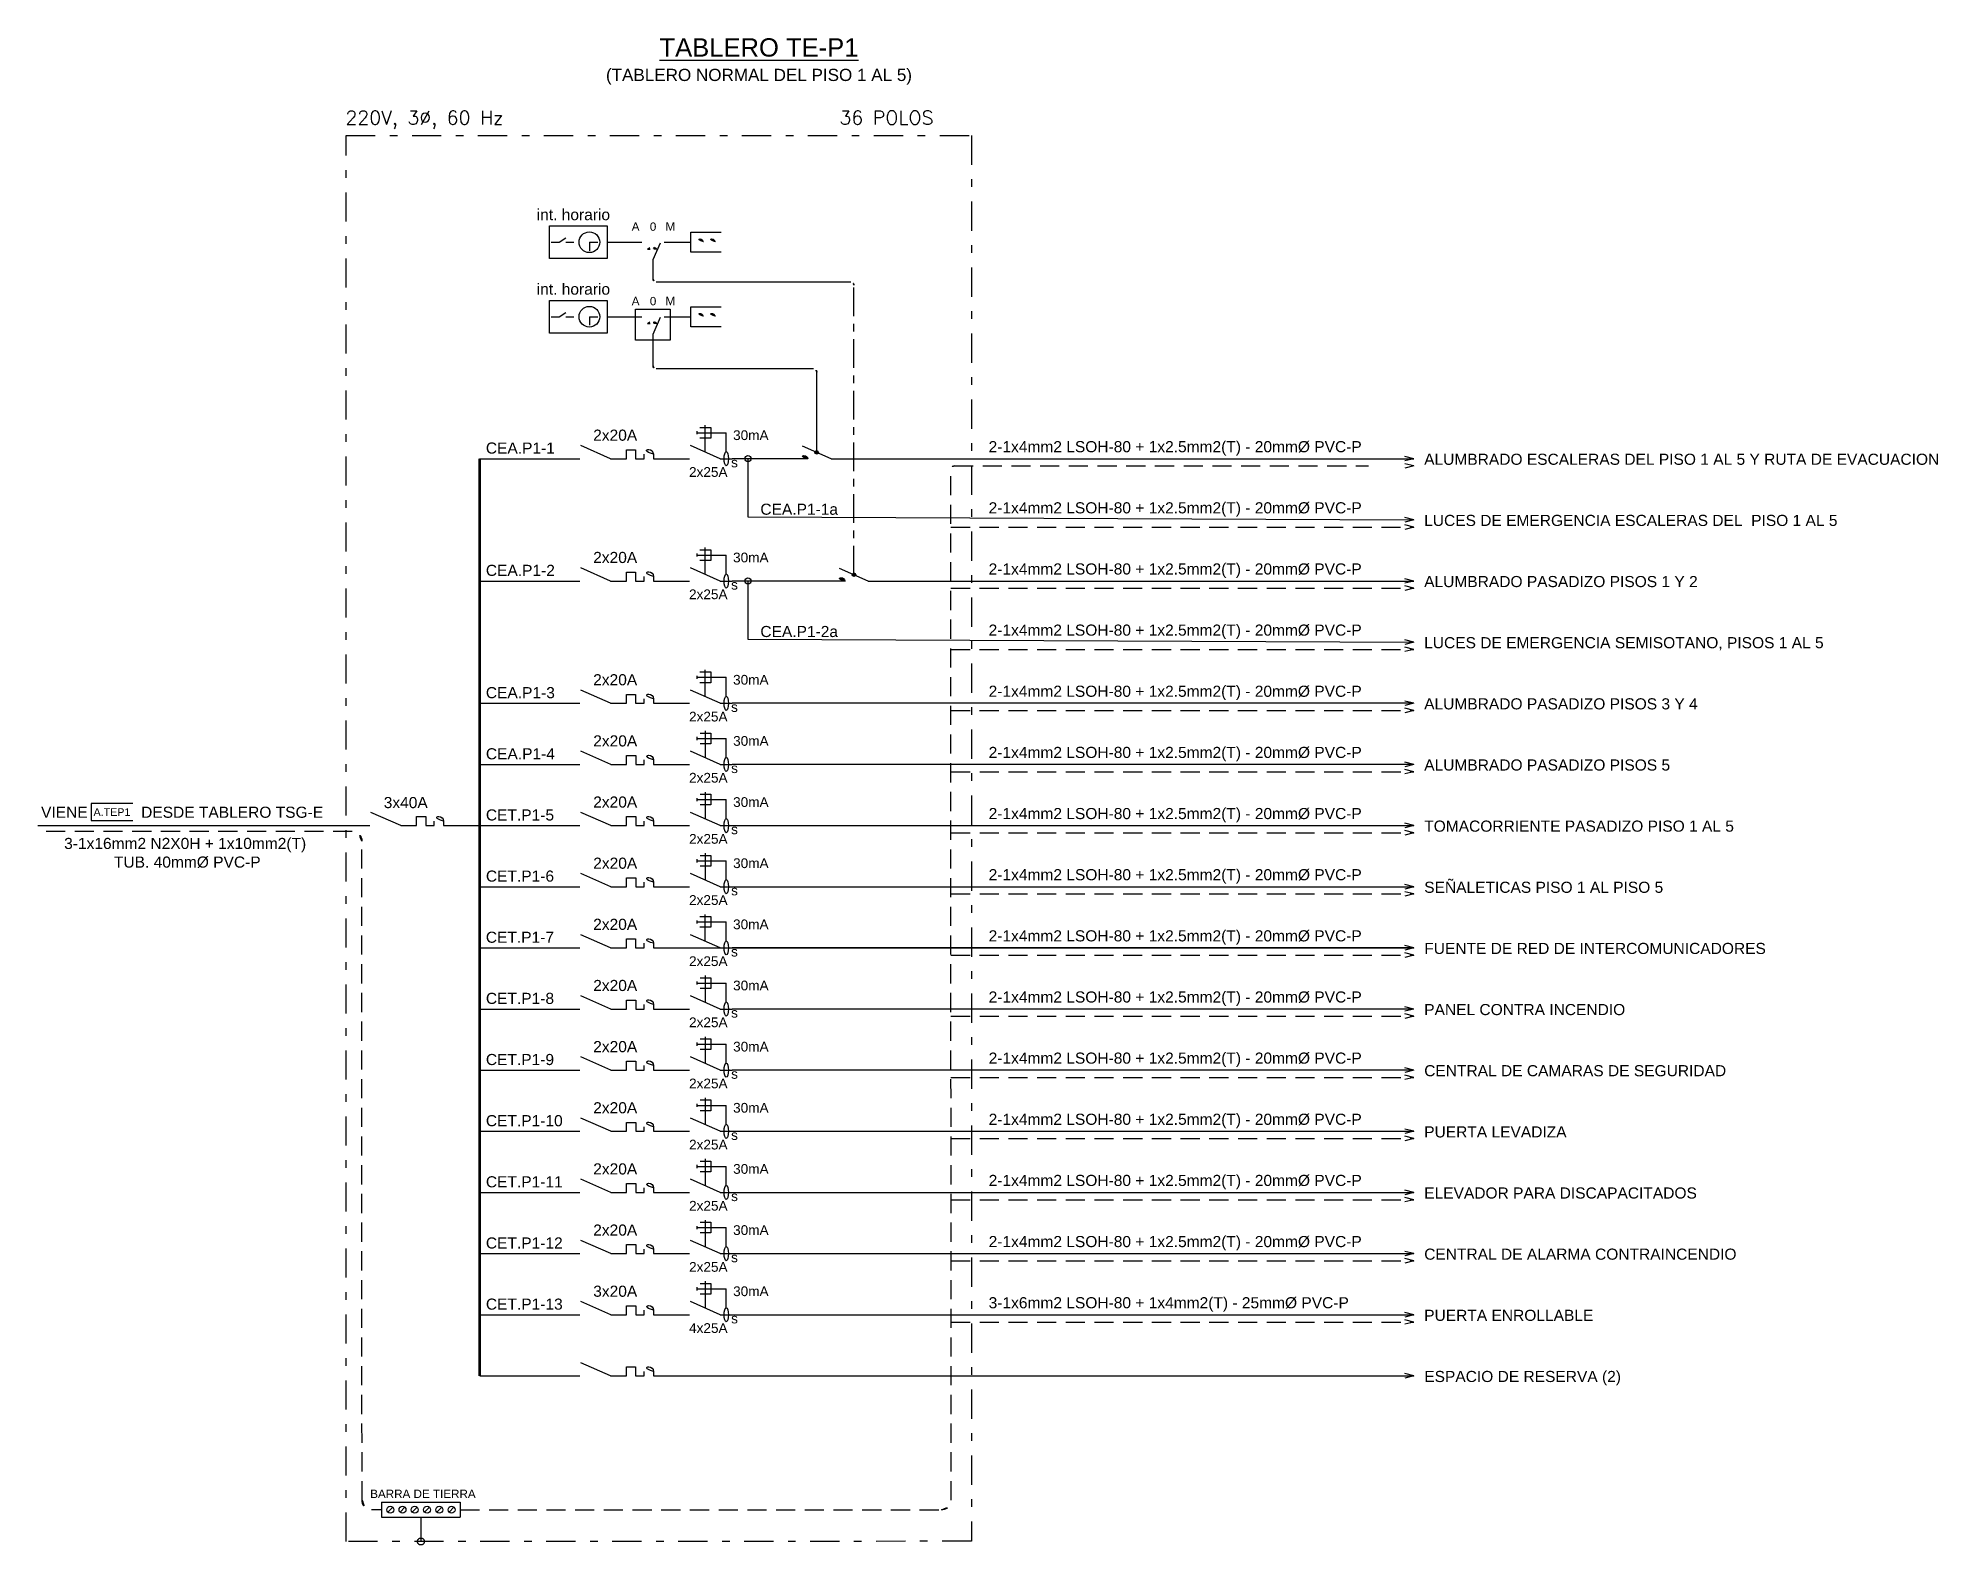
# Model space of a CAD drawing. Header units: millimetres. Extents: x 3435921466 to 3435921548, y 3277630854 to 3277630972.
# Drawn here: x 3435921491.84 to 3435921516.67, y 3277630951.27 to 3277630970.95 of the extents above; entities that cross this region are included whole.
import ezdxf
from ezdxf.enums import TextEntityAlignment as Align

# ---------------------------------------------------------------- set-up
doc = ezdxf.new("R2010")
doc.units = ezdxf.units.MM
for name, pattern in [('CENTER', [2, 1.25, -0.25, 0.25, -0.25]), ('DASHDOT', [25.4, 12.7, -6.35, 0, -6.35]), ('HIDDEN', [0.375, 0.25, -0.125]), ('JIS_09_08', [10.75, 8, -0.55, 0.55, -0.55, 0.55, -0.55])]:
    doc.linetypes.add(name, pattern=pattern)
for name, color, linetype in [('0-Diagrama', 7, 'Continuous'), ('0-Simbolo', 3, 'Continuous'), ('0-T', 7, 'Continuous'), ('0-TEXTOS', 7, 'Continuous'), ('IE-Diagrama', 7, 'Continuous'), ('IE-TIERRA', 3, 'JIS_09_08'), ('IE-UNIFILAR', 3, 'Continuous'), ('TEXT', 140, 'Continuous'), ('TRAZOS', 7, 'Continuous'), ('X-TIT', 6, 'Continuous')]:
    doc.layers.add(name, color=color, linetype=linetype)
doc.styles.add('GMI', font='romans.shx', dxfattribs={"width": 0.75})
doc.styles.add('TEXT-0.10', font='arial.ttf', dxfattribs={"height": 0.1})
doc.styles.add('TEXT-0.20', font='arial.ttf', dxfattribs={"height": 0.18})

msp = doc.modelspace()

# ---------------------------------------------------------------- texts
at = {"layer": '0-Diagrama', "color": 0, "style": 'TEXT-0.10'}
for s, height, p in [('int. horario', 0.14514342, (3435921498.359313, 3277630968.574833)), ('A', 0.1089, (3435921499.600359, 3277630968.43779)), ('0', 0.1089, (3435921499.837245, 3277630968.436373)), ('M', 0.1089, (3435921500.041985, 3277630968.43779)), ('int. horario', 0.14519996, (3435921498.359313, 3277630967.601737)), ('A', 0.1089, (3435921499.600359, 3277630967.464695)), ('0', 0.1089, (3435921499.837245, 3277630967.463278)), ('M', 0.1089, (3435921500.041985, 3277630967.464695))]:
    msp.add_text(s, height=height, dxfattribs=at).set_placement(p)
at = {"layer": '0-T', "style": 'TEXT-0.10'}
for s, height, p in [('VIENE ', 0.1452016, (3435921491.884456, 3277630960.76959)), ('DESDE TABLERO TSG-E', 0.14520165, (3435921493.191578, 3277630960.76959))]:
    msp.add_text(s, height=height, dxfattribs=at).set_placement(p)
at = {"layer": '0-TEXTOS', "insert": (3435921492.810542, 3277630960.844103), "char_height": 0.1, "width": 0.49413607, "attachment_point": 5, "style": 'TEXT-0.10'}
msp.add_mtext('A.TEP1', dxfattribs=at)
at = {"layer": 'IE-Diagrama', "lineweight": 0, "style": 'TEXT-0.10'}
for s, height, p in [('2x20A', 0.1452016, (3435921499.096972, 3277630965.694298)), ('CEA.P1-1 ', 0.1452016, (3435921497.694997, 3277630965.525763)), ('2-1x4mm2 LSOH-80 + 1x2.5mm2(T) - 20mm%%C PVC-P', 0.14519996, (3435921504.26281, 3277630965.543989)), ('ALUMBRADO ESCALERAS DEL PISO 1 AL 5 Y RUTA DE EVACUACION  ', 0.14520165, (3435921509.952856, 3277630965.379615)), ('CEA.P1-1a', 0.1452016, (3435921501.281062, 3277630964.727164)), ('2-1x4mm2 LSOH-80 + 1x2.5mm2(T) - 20mm%%C PVC-P', 0.14519996, (3435921504.26281, 3277630964.745391)), ('LUCES DE EMERGENCIA ESCALERAS DEL  PISO 1 AL 5 ', 0.14520165, (3435921509.952856, 3277630964.581017)), ('CEA.P1-2 ', 0.1452016, (3435921497.694997, 3277630963.928566)), ('2x20A', 0.1452016, (3435921499.096972, 3277630964.0971)), ('2-1x4mm2 LSOH-80 + 1x2.5mm2(T) - 20mm%%C PVC-P', 0.14519996, (3435921504.26281, 3277630963.946792)), ('ALUMBRADO PASADIZO PISOS 1 Y 2 ', 0.14520165, (3435921509.952856, 3277630963.782418)), ('CEA.P1-2a', 0.1452016, (3435921501.281062, 3277630963.129967)), ('2-1x4mm2 LSOH-80 + 1x2.5mm2(T) - 20mm%%C PVC-P', 0.14519996, (3435921504.26281, 3277630963.148193)), ('LUCES DE EMERGENCIA SEMISOTANO, PISOS 1 AL 5  ', 0.14520165, (3435921509.952856, 3277630962.983819)), ('2x20A', 0.1452016, (3435921499.096972, 3277630962.499903)), ('CEA.P1-3 ', 0.1452016, (3435921497.694997, 3277630962.331367)), ('2-1x4mm2 LSOH-80 + 1x2.5mm2(T) - 20mm%%C PVC-P', 0.14519996, (3435921504.26281, 3277630962.349595)), ('ALUMBRADO PASADIZO PISOS 3 Y 4 ', 0.14520165, (3435921509.952856, 3277630962.185221)), ('2x20A', 0.1452016, (3435921499.097486, 3277630961.701304)), ('CEA.P1-4', 0.1452016, (3435921497.69551, 3277630961.532769)), ('2-1x4mm2 LSOH-80 + 1x2.5mm2(T) - 20mm%%C PVC-P', 0.14519996, (3435921504.263323, 3277630961.550996)), ('ALUMBRADO PASADIZO PISOS 5 ', 0.14520165, (3435921509.953369, 3277630961.386621)), ('3x40A', 0.1452016, (3435921496.360817, 3277630960.895816)), ('CET.P1-5', 0.1452016, (3435921497.69551, 3277630960.73417)), ('2x20A', 0.1452016, (3435921499.097486, 3277630960.902705)), ('2-1x4mm2 LSOH-80 + 1x2.5mm2(T) - 20mm%%C PVC-P', 0.14519996, (3435921504.263323, 3277630960.752398)), ('TOMACORRIENTE PASADIZO PISO 1 AL 5 ', 0.14520165, (3435921509.953369, 3277630960.588023)), ('2x20A', 0.1452016, (3435921499.097486, 3277630960.104107)), ('2-1x4mm2 LSOH-80 + 1x2.5mm2(T) - 20mm%%C PVC-P', 0.14519996, (3435921504.263323, 3277630959.953798)), ('CET.P1-6', 0.1452016, (3435921497.69551, 3277630959.935572)), ('SEÑALETICAS PISO 1 AL PISO 5 ', 0.14520165, (3435921509.953369, 3277630959.789424)), ('2x20A', 0.1452016, (3435921499.096972, 3277630959.305508)), ('CET.P1-7 ', 0.1452016, (3435921497.694997, 3277630959.136973)), ('2-1x4mm2 LSOH-80 + 1x2.5mm2(T) - 20mm%%C PVC-P', 0.14519996, (3435921504.26281, 3277630959.1552)), ('FUENTE DE RED DE INTERCOMUNICADORES', 0.14520165, (3435921509.954028, 3277630958.990719)), ('2x20A', 0.1452016, (3435921499.097486, 3277630958.506909)), ('CET.P1-8', 0.1452016, (3435921497.69551, 3277630958.338374)), ('2-1x4mm2 LSOH-80 + 1x2.5mm2(T) - 20mm%%C PVC-P', 0.14519996, (3435921504.263323, 3277630958.356601)), ('PANEL CONTRA INCENDIO', 0.14520165, (3435921509.953369, 3277630958.192227)), ('CET.P1-9', 0.1452016, (3435921497.69551, 3277630957.539883)), ('2x20A', 0.1452016, (3435921499.097486, 3277630957.708418)), ('2-1x4mm2 LSOH-80 + 1x2.5mm2(T) - 20mm%%C PVC-P', 0.14519996, (3435921504.263323, 3277630957.558109)), ('CENTRAL DE CAMARAS DE SEGURIDAD', 0.14520165, (3435921509.953369, 3277630957.393736)), ('CET.P1-10', 0.1452016, (3435921497.69551, 3277630956.741177)), ('2x20A', 0.1452016, (3435921499.097486, 3277630956.909711)), ('2-1x4mm2 LSOH-80 + 1x2.5mm2(T) - 20mm%%C PVC-P', 0.14519996, (3435921504.263323, 3277630956.759403)), ('PUERTA LEVADIZA', 0.14520165, (3435921509.953369, 3277630956.595029)), ('2x20A', 0.1452016, (3435921499.097486, 3277630956.111113)), ('CET.P1-11', 0.1452016, (3435921497.69551, 3277630955.942577)), ('2-1x4mm2 LSOH-80 + 1x2.5mm2(T) - 20mm%%C PVC-P', 0.14519996, (3435921504.263323, 3277630955.960804)), ('ELEVADOR PARA DISCAPACITADOS', 0.14520165, (3435921509.953369, 3277630955.79643)), ('2x20A', 0.1452016, (3435921499.097486, 3277630955.312407)), ('CET.P1-12', 0.1452016, (3435921497.69551, 3277630955.143871)), ('2-1x4mm2 LSOH-80 + 1x2.5mm2(T) - 20mm%%C PVC-P', 0.14519996, (3435921504.263323, 3277630955.162098)), ('CENTRAL DE ALARMA CONTRAINCENDIO', 0.14520165, (3435921509.953369, 3277630954.997724)), ('3x20A', 0.1452016, (3435921499.097486, 3277630954.5137)), ('CET.P1-13', 0.1452016, (3435921497.69551, 3277630954.345165)), ('3-1x6mm2 LSOH-80 + 1x4mm2(T) - 25mm%%C PVC-P', 0.14519996, (3435921504.263323, 3277630954.363392)), ('PUERTA ENROLLABLE', 0.14520165, (3435921509.953369, 3277630954.199018)), ('ESPACIO DE RESERVA (2)', 0.14520165, (3435921509.954028, 3277630953.400313))]:
    msp.add_text(s, height=height, dxfattribs=at).set_placement(p)
at = {"layer": 'IE-Diagrama', "style": 'TEXT-0.10'}
for s, height, p in [('30mA', 0.12705, (3435921500.924683, 3277630965.703021)), ('2x25A', 0.12705, (3435921500.349058, 3277630965.222133)), ('s', 0.12705, (3435921500.898297, 3277630965.346782)), ('30mA', 0.12705, (3435921500.924683, 3277630964.105824)), ('s', 0.12705, (3435921500.898297, 3277630963.749584)), ('2x25A', 0.12705, (3435921500.349058, 3277630963.624936)), ('30mA', 0.12705, (3435921500.924683, 3277630962.508626)), ('2x25A', 0.12705, (3435921500.349058, 3277630962.027739)), ('s', 0.12705, (3435921500.898297, 3277630962.152387)), ('30mA', 0.12705, (3435921500.925195, 3277630961.710028)), ('2x25A', 0.12705, (3435921500.34957, 3277630961.229139)), ('s', 0.12705, (3435921500.89881, 3277630961.353788)), ('30mA', 0.12705, (3435921500.925195, 3277630960.911429)), ('s', 0.12705, (3435921500.89881, 3277630960.555189)), ('2x25A', 0.12705, (3435921500.34957, 3277630960.430541)), ('30mA', 0.12705, (3435921500.925195, 3277630960.11283)), ('s', 0.12705, (3435921500.89881, 3277630959.756591)), ('2x25A', 0.12705, (3435921500.34957, 3277630959.631942)), ('30mA', 0.12705, (3435921500.924683, 3277630959.314232)), ('2x25A', 0.12705, (3435921500.349058, 3277630958.833344)), ('s', 0.12705, (3435921500.898297, 3277630958.957992)), ('30mA', 0.12705, (3435921500.925195, 3277630958.515633)), ('2x25A', 0.12705, (3435921500.34957, 3277630958.034745)), ('s', 0.12705, (3435921500.89881, 3277630958.159393)), ('30mA', 0.12705, (3435921500.925195, 3277630957.717141)), ('s', 0.12705, (3435921500.89881, 3277630957.360902)), ('2x25A', 0.12705, (3435921500.34957, 3277630957.236253)), ('30mA', 0.12705, (3435921500.925195, 3277630956.918435)), ('s', 0.12705, (3435921500.89881, 3277630956.562195)), ('2x25A', 0.12705, (3435921500.34957, 3277630956.437547)), ('30mA', 0.12705, (3435921500.925195, 3277630956.119836)), ('2x25A', 0.12705, (3435921500.34957, 3277630955.638948)), ('s', 0.12705, (3435921500.89881, 3277630955.763597)), ('30mA', 0.12705, (3435921500.925195, 3277630955.32113)), ('2x25A', 0.12705, (3435921500.34957, 3277630954.840242)), ('s', 0.12705, (3435921500.89881, 3277630954.96489)), ('30mA', 0.12705, (3435921500.925195, 3277630954.522424)), ('4x25A', 0.12705, (3435921500.34957, 3277630954.041536)), ('s', 0.12705, (3435921500.89881, 3277630954.166184)), ('BARRA DE TIERRA', 0.10889997, (3435921496.183922, 3277630951.885753))]:
    msp.add_text(s, height=height, dxfattribs=at).set_placement(p)
msp.add_text('3-1x16mm2 N2X0H + 1x10mm2(T) ', height=0.14520165, dxfattribs=at).set_placement((3435921493.795064, 3277630960.362082), align=Align.CENTER)
at = {"layer": 'IE-Diagrama', "attachment_point": 2}
for s, insert, char_height, width, style in [('{\\fArial|b0|i0|c204|p34;\\L\\C0;TABLERO \\fArial|b0|i0|c0|p34;TE-P1\\P\\fArial|b0|i0|c204|p34;\\H0.6667x;\\l\\C10;(\\fArial|b0|i0|c0|p34;TABLERO NORMAL DEL PISO 1 AL 5)}', (3435921501.262919, 3277630970.950435), 0.23915288, 10.87802596, 'TEXT-0.20'), ('TUB.^I40mmØ PVC-P', (3435921493.795064, 3277630960.263947), 0.14520165, 3.56598336, 'TEXT-0.10')]:
    msp.add_mtext(s, dxfattribs=dict(at, insert=insert, char_height=char_height, width=width, style=style))
at = {"layer": 'X-TIT', "color": 2, "style": 'GMI'}
msp.add_text('220V, 3Ø, 60 Hz', height=0.1815, dxfattribs=at).set_placement((3435921495.860642, 3277630969.822976))
msp.add_text('36 POLOS', height=0.1815, dxfattribs=at).set_placement((3435921503.543036, 3277630969.822976), align=Align.RIGHT)

# ---------------------------------------------------------------- blocks, each defined once
blk = doc.blocks.new('CM2')
for p, q in [((0, 0), (-0.431, 0.19)), ((0, 0), (0.227, 0)), ((0.227, 0.129), (0.36, 0.129)), ((0.227, 0.129), (0.36, 0.129)), ((0.227, 0), (0.227, 0.129)), ((0.227, 0), (0.227, 0.129)), ((0.36, 0.129), (0.36, 0)), ((0.36, 0.129), (0.36, 0)), ((0.483, 0), (0.483, 0.066)), ((0.483, 0), (0.483, 0.066)), ((0.616, 0.066), (0.616, 0)), ((0.616, 0.066), (0.616, 0)), ((0.36, 0), (0.483, 0)), ((0.36, 0), (0.483, 0)), ((0.616, 0), (1.136, 0))]:
    blk.add_line(p, q)
at = {"lineweight": 0, "const_width": 0.0175}
for points in [[(-0.375, 0.067), (-0.509, -0.067)], [(-0.375, -0.067), (-0.509, 0.067)]]:
    blk.add_lwpolyline(points, dxfattribs=at)
blk.add_arc((0.549, 0.066), 0.0664, 0, 180)
blk.add_arc((0.549, 0.066), 0.0664, 0, 180)
blk = doc.blocks.new('DIFERE')
blk.add_line((0.111, 0.351), (0.111, 0.396))
at = {"linetype": 'HIDDEN', "ltscale": 0.5}
for p in [(0.111, 0.374), (0.528, 0.102)]:
    blk.add_line(p, (0.528, 0.374), dxfattribs=at)
at = {"color": 0, "linetype": 'HIDDEN', "ltscale": 0.5}
blk.add_line((0.227, 0.095), (0.227, 0.482), dxfattribs=at)
at = {"color": 0}
for q in [(0.012, 0.19), (0.614, 0)]:
    blk.add_line((0.442, 0), q, dxfattribs=at)
blk.add_lwpolyline([(0.15, 0.451), (0.304, 0.451), (0.304, 0.297), (0.15, 0.297)], close=True)
at = {"lineweight": 0, "const_width": 0.0175}
for points in [[(0.067, 0.067), (-0.067, -0.067)], [(0.067, -0.067), (-0.067, 0.067)]]:
    blk.add_lwpolyline(points, dxfattribs=at)
blk.add_ellipse((0.528, 0), major_axis=(0, 0.102), ratio=0.305651)
blk = doc.blocks.new('C.E.M')
h = blk.add_hatch(color=256)
edge = h.paths.add_edge_path()
edge.add_arc((-0.366, -0.009), 0.0531, 9.3395, 170.6605)
edge.add_line((-0.419, 0), (-0.314, 0))
for p, q in [((-0.314, 0), (-0.419, 0)), ((0, 0), (-0.388, 0.171))]:
    blk.add_line(p, q)
blk.add_arc((-0.366, -0.009), 0.0531, 9.3395, 170.6605)
blk = doc.blocks.new('Interruptor Horario')
for p, q in [((-0.075, 0.11), (-0.075, 0.167)), ((-0.075, 0.11), (-0.132, 0.11)), ((0.085, 0.11), (0.03, 0.11)), ((0.129, 0.11), (0.085, 0.081)), ((0.183, 0.11), (0.129, 0.11))]:
    blk.add_line(p, q)
blk.add_lwpolyline([(-0.194, 0.22), (0.194, 0.22), (0.194, 0), (-0.194, 0)], close=True)
blk.add_circle((-0.075, 0.11), 0.0697)
blk = doc.blocks.new('BOTONERA')
at = {"layer": '0-TEXTOS'}
h = blk.add_hatch(color=256, dxfattribs=at)
edge = h.paths.add_edge_path()
edge.add_ellipse((0.176, 0.002), major_axis=(0.053, 0.053), ratio=1, start_angle=315, end_angle=495)
edge.add_ellipse((0.176, 0.002), major_axis=(-0.053, 0.053), ratio=1, start_angle=45, end_angle=225)
h = blk.add_hatch(color=256, dxfattribs=at)
edge = h.paths.add_edge_path()
edge.add_ellipse((0.405, 0.002), major_axis=(0.053, 0.053), ratio=1, start_angle=315, end_angle=495)
edge.add_ellipse((0.405, 0.002), major_axis=(-0.053, 0.053), ratio=1, start_angle=45, end_angle=225)
at = {"layer": '0-Simbolo'}
blk.add_lwpolyline([(0, 0.192), (0.585, 0.192), (0.585, -0.192), (0, -0.192)], close=True, dxfattribs=at)

# ---------------------------------------------------------------- hatches: boundary and pattern name
at = {"layer": '0-Diagrama'}
for points in [[(3435921501.159743, 3277630965.459235, 1), (3435921501.078046, 3277630965.459235, 1)], [(3435921501.159743, 3277630963.862038, 1), (3435921501.078046, 3277630963.862038, 1)]]:
    msp.add_hatch(color=256, dxfattribs=at).paths.add_polyline_path(points)
at = {"layer": 'IE-Diagrama'}
h = msp.add_hatch(color=256, dxfattribs=at)
edge = h.paths.add_edge_path()
edge.add_arc((3435921502.017548, 3277630965.541952), 0.022853, 0, 360)
h = msp.add_hatch(color=256, dxfattribs=at)
edge = h.paths.add_edge_path()
edge.add_arc((3435921502.50326, 3277630963.944755), 0.022853, 0, 360)
at = {"layer": 'IE-Diagrama', "linetype": 'DASHDOT', "ltscale": 0.5}
msp.add_hatch(color=3, dxfattribs=at).paths.add_polyline_path([(3435921496.891793, 3277630951.317287, 1), (3435921496.801018, 3277630951.317287, 1)])

# ---------------------------------------------------------------- linework, layer by layer
at = {"layer": '0-Diagrama'}
for centre in [(3435921501.118895, 3277630965.459235), (3435921501.118895, 3277630963.862038)]:
    msp.add_circle(centre, 0.040849, dxfattribs=at)
at = {"layer": '0-Simbolo'}
for points in [[(3435921500.025386, 3277630968.286646), (3435921500.370459, 3277630968.286646)], [(3435921500.025386, 3277630967.31355), (3435921500.370459, 3277630967.31355)]]:
    msp.add_lwpolyline(points, dxfattribs=at)
at = {"layer": '0-TEXTOS'}
msp.add_lwpolyline([(3435921493.082891, 3277630960.955644), (3435921492.539011, 3277630960.955644), (3435921492.539011, 3277630960.732563), (3435921493.082891, 3277630960.732563)], close=True, dxfattribs=at)
at = {"layer": 'IE-Diagrama'}
for p, q in [((3435921497.613497, 3277630965.459235), (3435921498.923353, 3277630965.459235)), ((3435921502.205189, 3277630965.459235), (3435921509.816795, 3277630965.459235)), ((3435921509.816628, 3277630965.459235), (3435921509.699852, 3277630965.488848)), ((3435921509.816628, 3277630965.459235), (3435921509.699852, 3277630965.429623)), ((3435921509.817142, 3277630964.660637), (3435921509.700365, 3277630964.631024)), ((3435921509.817307, 3277630964.660637), (3435921509.700531, 3277630964.690249)), ((3435921497.614176, 3277630963.862038), (3435921498.9237, 3277630963.862038)), ((3435921502.690902, 3277630963.862038), (3435921509.816795, 3277630963.862038)), ((3435921509.817142, 3277630963.862038), (3435921509.700365, 3277630963.832426)), ((3435921509.817307, 3277630963.862038), (3435921509.700531, 3277630963.89165)), ((3435921509.817307, 3277630963.063439), (3435921509.700531, 3277630963.093051)), ((3435921509.817142, 3277630963.063439), (3435921509.700365, 3277630963.033827)), ((3435921497.614176, 3277630962.26484), (3435921498.9237, 3277630962.26484)), ((3435921509.817142, 3277630962.26484), (3435921509.700365, 3277630962.235229)), ((3435921509.817307, 3277630962.26484), (3435921509.700531, 3277630962.294453)), ((3435921497.614689, 3277630961.466242), (3435921498.924213, 3277630961.466242)), ((3435921509.817655, 3277630961.466242), (3435921509.700878, 3277630961.436629)), ((3435921509.817821, 3277630961.466242), (3435921509.701044, 3277630961.495854)), ((3435921491.844383, 3277630960.667643), (3435921496.180975, 3277630960.667643)), ((3435921497.614689, 3277630960.667643), (3435921498.924213, 3277630960.667643)), ((3435921500.913873, 3277630960.667643), (3435921509.817307, 3277630960.667643)), ((3435921509.817655, 3277630960.667643), (3435921509.700878, 3277630960.638031)), ((3435921509.817821, 3277630960.667643), (3435921509.701044, 3277630960.697255)), ((3435921497.614689, 3277630959.869044), (3435921498.924213, 3277630959.869044)), ((3435921500.913873, 3277630959.869044), (3435921509.817307, 3277630959.869044)), ((3435921509.817655, 3277630959.869044), (3435921509.700878, 3277630959.839432)), ((3435921509.817821, 3277630959.869044), (3435921509.701044, 3277630959.898657)), ((3435921497.614176, 3277630959.070446), (3435921498.9237, 3277630959.070446)), ((3435921497.614176, 3277630959.070338), (3435921498.9237, 3277630959.070338)), ((3435921500.356306, 3277630959.070338), (3435921509.817307, 3277630959.070338)), ((3435921509.817142, 3277630959.070446), (3435921509.700365, 3277630959.040833)), ((3435921509.817307, 3277630959.070446), (3435921509.700531, 3277630959.100058)), ((3435921509.817307, 3277630959.070338), (3435921509.700531, 3277630959.09995)), ((3435921509.817307, 3277630959.070338), (3435921509.700531, 3277630959.040726)), ((3435921497.614689, 3277630958.271847), (3435921498.924213, 3277630958.271847)), ((3435921509.817655, 3277630958.271847), (3435921509.700878, 3277630958.242235)), ((3435921509.817821, 3277630958.271847), (3435921509.701044, 3277630958.301459)), ((3435921497.614689, 3277630957.473355), (3435921498.924213, 3277630957.473355)), ((3435921509.817655, 3277630957.473355), (3435921509.700878, 3277630957.443743)), ((3435921509.817821, 3277630957.473355), (3435921509.701044, 3277630957.502968)), ((3435921497.614689, 3277630956.674649), (3435921498.924213, 3277630956.674649)), ((3435921500.913873, 3277630956.674649), (3435921509.817307, 3277630956.674649)), ((3435921509.817655, 3277630956.674649), (3435921509.700878, 3277630956.645037)), ((3435921509.817821, 3277630956.674649), (3435921509.701044, 3277630956.704261)), ((3435921509.817821, 3277630955.87605), (3435921509.701044, 3277630955.905663)), ((3435921497.614689, 3277630955.87605), (3435921498.924213, 3277630955.87605)), ((3435921500.913873, 3277630955.87605), (3435921509.817307, 3277630955.87605)), ((3435921509.817655, 3277630955.87605), (3435921509.700878, 3277630955.846438)), ((3435921497.614689, 3277630955.077344), (3435921498.924213, 3277630955.077344)), ((3435921500.913873, 3277630955.077344), (3435921509.817307, 3277630955.077344)), ((3435921509.817655, 3277630955.077344), (3435921509.700878, 3277630955.047732)), ((3435921509.817821, 3277630955.077344), (3435921509.701044, 3277630955.106956)), ((3435921497.614689, 3277630954.278638), (3435921498.924213, 3277630954.278638)), ((3435921500.913873, 3277630954.278638), (3435921509.817307, 3277630954.278638)), ((3435921509.817655, 3277630954.278638), (3435921509.700878, 3277630954.249026)), ((3435921509.817821, 3277630954.278638), (3435921509.701044, 3277630954.30825)), ((3435921497.614176, 3277630953.479932), (3435921498.9237, 3277630953.479932)), ((3435921500.356306, 3277630953.479932), (3435921509.817307, 3277630953.479932)), ((3435921509.817307, 3277630953.479932), (3435921509.700531, 3277630953.509544)), ((3435921509.817307, 3277630953.479932), (3435921509.700531, 3277630953.450319))]:
    msp.add_line(p, q, dxfattribs=at)
at = {"layer": 'IE-Diagrama', "color": 13}
for p, q in [((3435921496.331344, 3277630951.829827), (3435921496.331344, 3277630951.634782)), ((3435921496.331344, 3277630951.829827), (3435921497.361467, 3277630951.829827)), ((3435921496.478178, 3277630951.764399), (3435921496.41399, 3277630951.700211)), ((3435921496.638307, 3277630951.764399), (3435921496.574119, 3277630951.700211)), ((3435921496.798435, 3277630951.764399), (3435921496.734247, 3277630951.700211)), ((3435921496.958563, 3277630951.764399), (3435921496.894376, 3277630951.700211)), ((3435921497.118691, 3277630951.764399), (3435921497.054504, 3277630951.700211)), ((3435921497.27882, 3277630951.764399), (3435921497.214633, 3277630951.700211)), ((3435921497.361467, 3277630951.829827), (3435921497.361467, 3277630951.634782)), ((3435921496.331344, 3277630951.634782), (3435921497.361467, 3277630951.634782))]:
    msp.add_line(p, q, dxfattribs=at)
at = {"layer": 'IE-Diagrama', "color": 1, "linetype": 'Continuous', "const_width": 0.034165}
msp.add_lwpolyline([(3435921497.613497, 3277630965.459235), (3435921497.614224, 3277630953.479932)], dxfattribs=at)
at = {"layer": 'IE-Diagrama'}
for points in [[(3435921501.901484, 3277630965.459235), (3435921500.91336, 3277630965.459235)], [(3435921502.387197, 3277630963.862038), (3435921500.91336, 3277630963.862038)], [(3435921509.817142, 3277630962.26484), (3435921500.913368, 3277630962.26484)], [(3435921509.817655, 3277630961.466242), (3435921500.913873, 3277630961.466242)], [(3435921509.817142, 3277630959.070446), (3435921500.913368, 3277630959.070446)], [(3435921509.817655, 3277630958.271847), (3435921500.913873, 3277630958.271847)], [(3435921509.817655, 3277630957.473355), (3435921500.913873, 3277630957.473355)]]:
    msp.add_lwpolyline(points, dxfattribs=at)
for points in [[(3435921501.118895, 3277630965.459235), (3435921501.118895, 3277630964.70097, 0.414213562), (3435921501.159228, 3277630964.660637), (3435921509.816795, 3277630964.660637)], [(3435921501.118895, 3277630963.862038), (3435921501.118895, 3277630963.103772, 0.414213562), (3435921501.159228, 3277630963.063439), (3435921509.816795, 3277630963.063439)]]:
    msp.add_lwpolyline(points, format="xyb", dxfattribs=at)
for centre in [(3435921502.017548, 3277630965.541952), (3435921502.50326, 3277630963.944755)]:
    msp.add_circle(centre, 0.022853, dxfattribs=at)
at = {"layer": 'IE-Diagrama', "color": 13}
for centre in [(3435921496.446084, 3277630951.732305), (3435921496.606213, 3277630951.732305), (3435921496.766341, 3277630951.732305), (3435921496.926469, 3277630951.732305), (3435921497.086598, 3277630951.732305), (3435921497.246726, 3277630951.732305)]:
    msp.add_circle(centre, 0.045388, dxfattribs=at)
at = {"layer": 'IE-Diagrama', "color": 3, "linetype": 'DASHDOT', "ltscale": 0.5}
msp.add_circle((3435921496.846405, 3277630951.317287), 0.045388, dxfattribs=at)
at = {"layer": 'IE-TIERRA', "color": 13, "linetype": 'HIDDEN'}
for p, q in [((3435921503.77194, 3277630951.857305), (3435921503.770644, 3277630965.324517)), ((3435921503.810978, 3277630965.364851), (3435921509.227298, 3277630965.364851)), ((3435921509.818216, 3277630965.364851), (3435921509.70144, 3277630965.394463)), ((3435921509.818216, 3277630965.364851), (3435921509.70144, 3277630965.335238)), ((3435921509.818238, 3277630964.566252), (3435921509.701462, 3277630964.595864)), ((3435921509.818238, 3277630964.566252), (3435921509.701462, 3277630964.53664)), ((3435921509.818238, 3277630963.767653), (3435921509.701462, 3277630963.797266)), ((3435921509.818238, 3277630963.767653), (3435921509.701462, 3277630963.738041)), ((3435921509.818238, 3277630962.969055), (3435921509.701462, 3277630962.998667)), ((3435921509.818238, 3277630962.969055), (3435921509.701462, 3277630962.939443)), ((3435921509.818238, 3277630962.170456), (3435921509.701462, 3277630962.200068)), ((3435921509.818238, 3277630962.170456), (3435921509.701462, 3277630962.140843)), ((3435921509.818751, 3277630961.371857), (3435921509.701975, 3277630961.401469)), ((3435921509.818751, 3277630961.371857), (3435921509.701975, 3277630961.342245)), ((3435921509.818751, 3277630960.573258), (3435921509.701975, 3277630960.602871)), ((3435921495.950154, 3277630960.591166), (3435921491.85697, 3277630960.591166)), ((3435921496.077189, 3277630951.857288), (3435921496.075154, 3277630960.466183)), ((3435921509.818751, 3277630960.573258), (3435921509.701975, 3277630960.543646)), ((3435921509.818751, 3277630959.77466), (3435921509.701975, 3277630959.804272)), ((3435921509.818751, 3277630959.77466), (3435921509.701975, 3277630959.745048)), ((3435921509.818238, 3277630958.976061), (3435921509.701462, 3277630959.005673)), ((3435921509.818238, 3277630958.976061), (3435921509.701462, 3277630958.946449)), ((3435921509.818751, 3277630958.177463), (3435921509.701975, 3277630958.207075)), ((3435921509.818751, 3277630958.177463), (3435921509.701975, 3277630958.14785)), ((3435921509.818751, 3277630957.378971), (3435921509.701975, 3277630957.408583)), ((3435921509.818751, 3277630957.378971), (3435921509.701975, 3277630957.349359)), ((3435921509.818751, 3277630956.580264), (3435921509.701975, 3277630956.609877)), ((3435921509.818751, 3277630956.580264), (3435921509.701975, 3277630956.550653)), ((3435921509.818751, 3277630955.781666), (3435921509.701975, 3277630955.811278)), ((3435921509.818751, 3277630955.781666), (3435921509.701975, 3277630955.752053)), ((3435921509.818751, 3277630954.98296), (3435921509.701975, 3277630955.012572)), ((3435921509.818751, 3277630954.98296), (3435921509.701975, 3277630954.953347)), ((3435921509.818751, 3277630954.184254), (3435921509.701975, 3277630954.213866)), ((3435921509.818751, 3277630954.184254), (3435921509.701975, 3277630954.154641)), ((3435921496.331344, 3277630951.732305), (3435921496.202189, 3277630951.732305)), ((3435921497.361467, 3277630951.732305), (3435921503.64694, 3277630951.732305)), ((3435921496.846405, 3277630951.634782), (3435921496.846405, 3277630951.317287))]:
    msp.add_line(p, q, dxfattribs=at)
for points in [[(3435921503.770644, 3277630964.566252), (3435921509.816795, 3277630964.566252)], [(3435921503.770644, 3277630963.767653), (3435921509.816795, 3277630963.767653)], [(3435921503.770644, 3277630962.969055), (3435921509.816795, 3277630962.969055)], [(3435921503.770644, 3277630962.170456), (3435921509.816795, 3277630962.170456)], [(3435921503.771157, 3277630961.371857), (3435921509.817307, 3277630961.371857)], [(3435921503.771157, 3277630960.573258), (3435921509.817307, 3277630960.573258)], [(3435921503.771157, 3277630959.77466), (3435921509.817307, 3277630959.77466)], [(3435921503.770644, 3277630958.976061), (3435921509.816795, 3277630958.976061)], [(3435921503.771157, 3277630958.177463), (3435921509.817307, 3277630958.177463)], [(3435921503.771157, 3277630957.378971), (3435921509.817307, 3277630957.378971)], [(3435921503.771157, 3277630956.580264), (3435921509.817307, 3277630956.580264)], [(3435921503.771157, 3277630955.781666), (3435921509.817307, 3277630955.781666)], [(3435921503.771157, 3277630954.98296), (3435921509.817307, 3277630954.98296)], [(3435921503.771157, 3277630954.184254), (3435921509.817307, 3277630954.184254)]]:
    msp.add_lwpolyline(points, dxfattribs=at)
for centre, radius, start, end in [((3435921503.810978, 3277630965.324517), 0.040334, 90, 180), ((3435921495.950154, 3277630960.466166), 0.125, 0.0074312, 90), ((3435921496.202189, 3277630951.857305), 0.125, 180.0074312, 270), ((3435921503.64694, 3277630951.857305), 0.125, 270, 0)]:
    msp.add_arc(centre, radius, start, end, dxfattribs=at)
at = {"layer": 'IE-UNIFILAR', "color": 140, "linetype": 'CENTER', "ltscale": 0.3}
for points in [[(3435921502.50326, 3277630963.944755), (3435921502.50326, 3277630967.725507, 0.414213562), (3435921502.462927, 3277630967.76584), (3435921499.919984, 3277630967.76584, -0.414213562), (3435921499.879651, 3277630967.806173), (3435921499.879651, 3277630968.060772)], [(3435921502.017548, 3277630965.541952), (3435921502.017548, 3277630966.591078, 0.414213562), (3435921501.977214, 3277630966.631412), (3435921499.919984, 3277630966.631412, -0.414213562), (3435921499.879651, 3277630966.671745), (3435921499.879651, 3277630967.087677)]]:
    msp.add_lwpolyline(points, format="xyb", dxfattribs=at)
at = {"layer": 'TEXT', "color": 3}
for p, q in [((3435921499.277896, 3277630968.286646), (3435921499.733915, 3277630968.286646)), ((3435921499.80793, 3277630968.19803), (3435921499.836482, 3277630968.219418)), ((3435921499.80793, 3277630968.19803), (3435921499.84362, 3277630968.19803)), ((3435921499.879651, 3277630968.060772), (3435921499.976627, 3277630968.280762)), ((3435921499.924719, 3277630968.19803), (3435921499.889029, 3277630968.19803)), ((3435921499.924719, 3277630968.19803), (3435921499.896167, 3277630968.219418)), ((3435921499.277896, 3277630967.31355), (3435921499.733915, 3277630967.31355)), ((3435921499.879651, 3277630967.087677), (3435921499.976627, 3277630967.307666)), ((3435921499.80793, 3277630967.224935), (3435921499.836482, 3277630967.246323)), ((3435921499.80793, 3277630967.224935), (3435921499.84362, 3277630967.224935)), ((3435921499.924719, 3277630967.224935), (3435921499.889029, 3277630967.224935)), ((3435921499.924719, 3277630967.224935), (3435921499.896167, 3277630967.246323))]:
    msp.add_line(p, q, dxfattribs=at)
at = {"layer": 'TEXT', "color": 3, "const_width": 0.025535}
for points in [[(3435921499.733915, 3277630968.299413, 1), (3435921499.733915, 3277630968.273878, 1)], [(3435921499.733915, 3277630967.326318, 1), (3435921499.733915, 3277630967.300783, 1)]]:
    msp.add_lwpolyline(points, format="xyb", dxfattribs=at)
at = {"layer": 'TEXT', "color": 3}
msp.add_lwpolyline([(3435921499.650847, 3277630967.414689), (3435921500.104461, 3277630967.414689), (3435921500.104461, 3277630967.006307), (3435921499.650847, 3277630967.006307)], close=True, dxfattribs=at)
for centre in [(3435921499.866324, 3277630968.094967), (3435921499.866324, 3277630967.121871)]:
    msp.add_arc(centre, 0.118457, 60.4644203, 119.5355797, dxfattribs=at)
at = {"layer": 'TRAZOS', "color": 3, "linetype": 'DASHDOT', "ltscale": 0.03}
msp.add_lwpolyline([(3435921495.868357, 3277630969.680192), (3435921504.037652, 3277630969.680192), (3435921504.037652, 3277630951.320045), (3435921495.868357, 3277630951.316912)], close=True, dxfattribs=at)

# ---------------------------------------------------------------- block references
at = {"xscale": 0.6775756313503797, "yscale": 0.6775998313443562, "zscale": 0.6775998313443562, "rotation": 180}
for p in [(3435921500.766994, 3277630968.286646), (3435921500.766994, 3277630967.31355)]:
    msp.add_blockref('BOTONERA', p, dxfattribs=at)
at = {"layer": '0-Diagrama', "xscale": 0.9679997600246801, "yscale": 0.9679997600246801, "zscale": 0.9679997600246801}
for p in [(3435921502.205189, 3277630965.459235), (3435921502.690902, 3277630963.862038)]:
    msp.add_blockref('C.E.M', p, dxfattribs=at)
at = {"layer": '0-Simbolo', "xscale": 1.937112717849655, "yscale": 1.937138341370927, "zscale": 1.937138341370927, "rotation": 180}
for p in [(3435921498.902535, 3277630968.499731), (3435921498.902535, 3277630967.526636)]:
    msp.add_blockref('Interruptor Horario', p, dxfattribs=at)
at = {"layer": 'IE-Diagrama', "xscale": 0.9074997746260723, "yscale": 0.9074997746260723, "zscale": 0.9074997746260723}
for name, p in [('DIFERE', (3435921500.355958, 3277630965.459235)), ('CM2', (3435921499.324729, 3277630965.459235)), ('DIFERE', (3435921500.355958, 3277630963.862038)), ('CM2', (3435921499.325076, 3277630963.862038)), ('DIFERE', (3435921500.355958, 3277630962.26484)), ('CM2', (3435921499.325076, 3277630962.26484)), ('DIFERE', (3435921500.356471, 3277630961.466242)), ('CM2', (3435921499.325589, 3277630961.466242)), ('DIFERE', (3435921500.356471, 3277630960.667643)), ('CM2', (3435921496.582351, 3277630960.667643)), ('CM2', (3435921499.325589, 3277630960.667643)), ('DIFERE', (3435921500.356471, 3277630959.869044)), ('CM2', (3435921499.325589, 3277630959.869044)), ('DIFERE', (3435921500.355958, 3277630959.070446)), ('CM2', (3435921499.325076, 3277630959.070446)), ('CM2', (3435921499.325076, 3277630959.070338)), ('DIFERE', (3435921500.356471, 3277630958.271847)), ('CM2', (3435921499.325589, 3277630958.271847)), ('DIFERE', (3435921500.356471, 3277630957.473355)), ('CM2', (3435921499.325589, 3277630957.473355)), ('DIFERE', (3435921500.356471, 3277630956.674649)), ('CM2', (3435921499.325589, 3277630956.674649)), ('DIFERE', (3435921500.356471, 3277630955.87605)), ('CM2', (3435921499.325589, 3277630955.87605)), ('DIFERE', (3435921500.356471, 3277630955.077344)), ('CM2', (3435921499.325589, 3277630955.077344)), ('DIFERE', (3435921500.356471, 3277630954.278638)), ('CM2', (3435921499.325589, 3277630954.278638)), ('CM2', (3435921499.325076, 3277630953.479932))]:
    msp.add_blockref(name, p, dxfattribs=at)

msp.set_redraw_order([(e.dxf.handle, doc.entitydb.next_handle()) for e in msp.query("TEXT MTEXT ATTDEF DIMENSION ARC_DIMENSION")])  # texts and dimensions are drawn at this point

doc.saveas('drawing.dxf')
